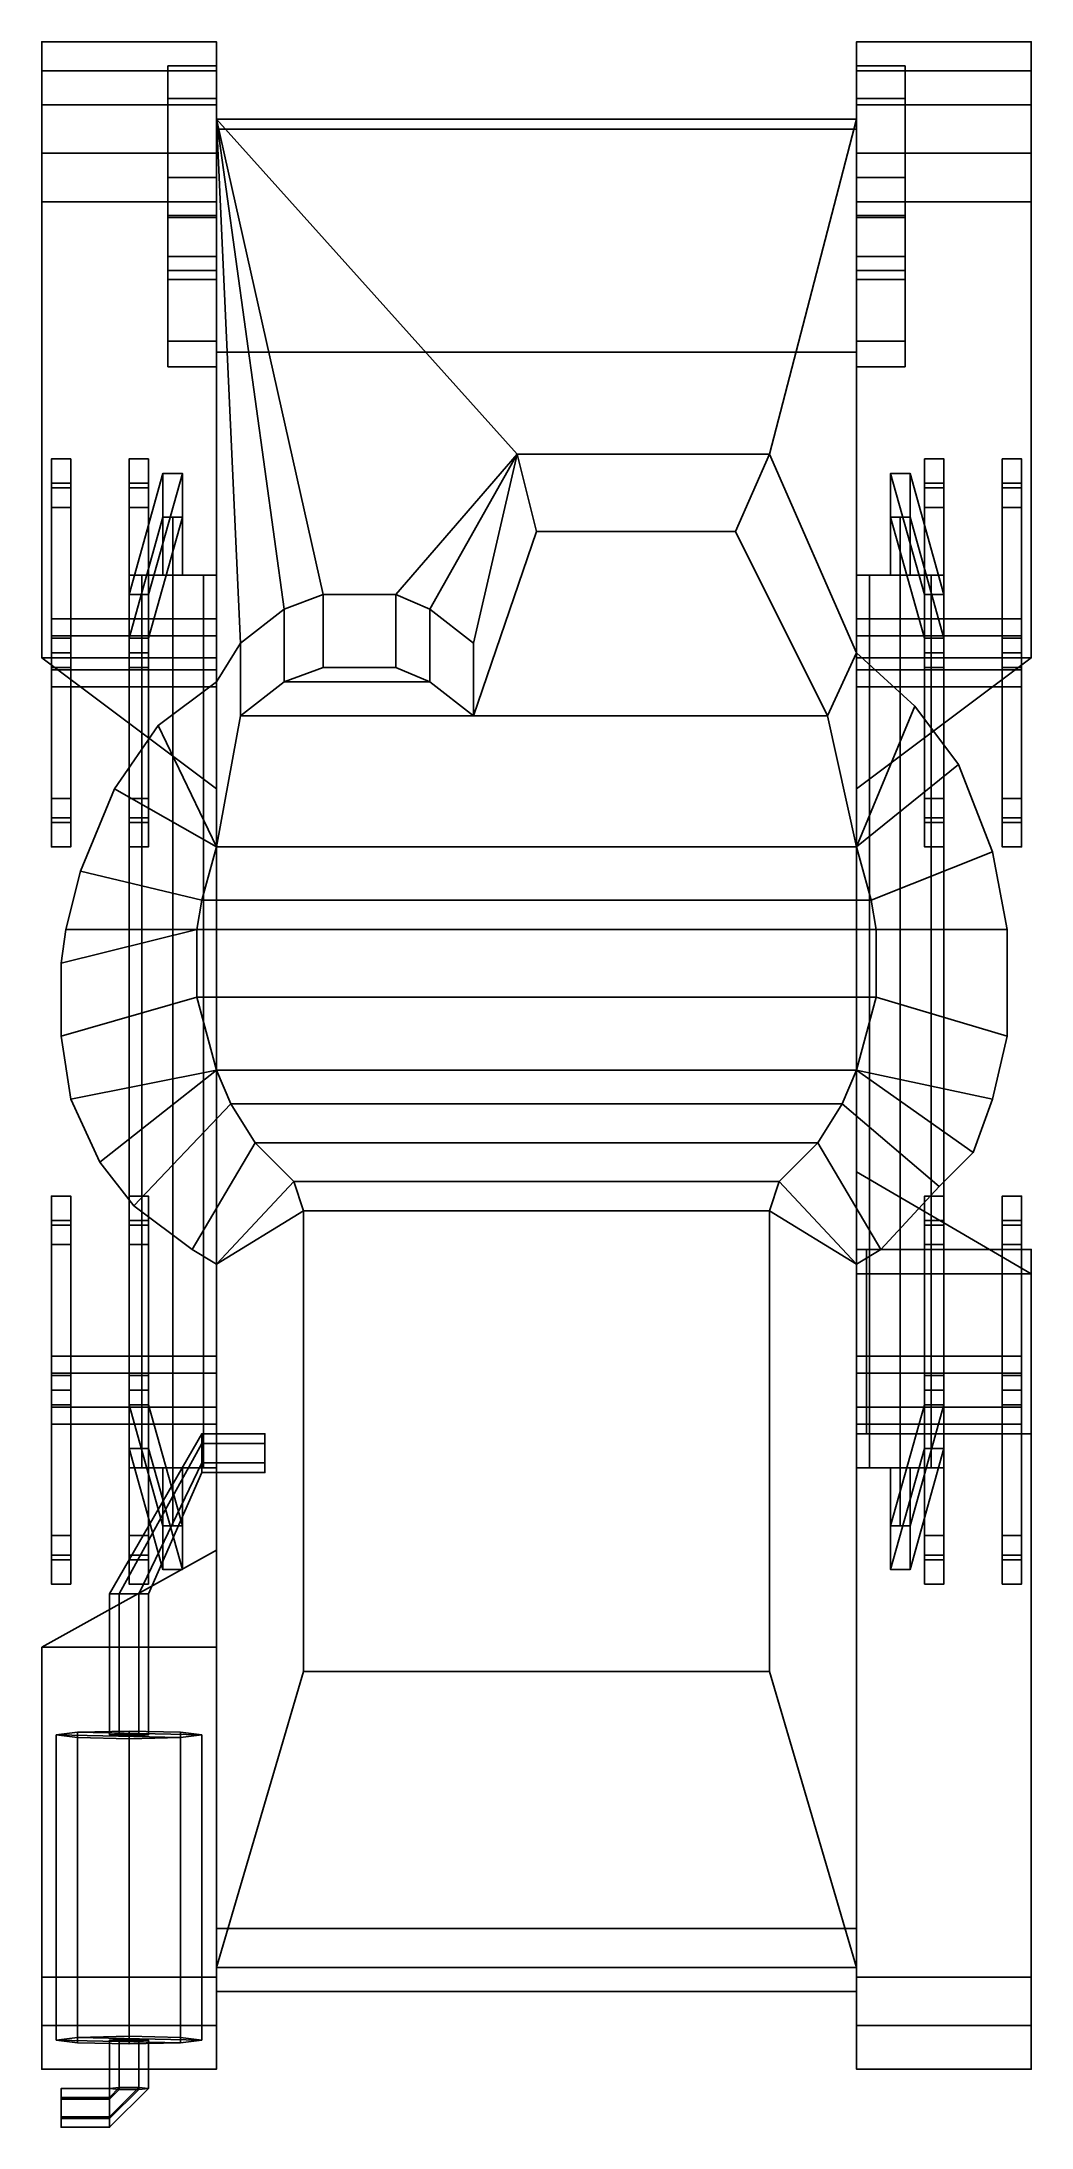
# Model space of a CAD drawing. Extents: x -1.02 to 1.02, y -2.24 to 2.06.
import ezdxf

# ---------------------------------------------------------------- set-up
doc = ezdxf.new("R2010")
doc.units = 0
doc.layers.get('0').update_dxf_attribs({"linetype": 'CONTINUOUS'})
doc.layers.add('MUDGUARDS', color=6, linetype='CONTINUOUS')
doc.layers.add('SUSPENSION', color=5, linetype='CONTINUOUS')

msp = doc.modelspace()

# ---------------------------------------------------------------- linework, layer by layer
for points in [[(-0.66, 1.9426, 0.9226), (-0.66, 2.01, 0.76), (-0.76, 2.01, 0.76), (-0.76, 1.9426, 0.9226)], [(-0.66, 2.01, 0.76), (-0.66, 1.9426, 0.5974), (-0.76, 1.9426, 0.5974), (-0.76, 2.01, 0.76)], [(-0.76, 1.9426, 0.9226), (-0.76, 2.01, 0.76), (-0.76, 1.9426, 0.5974), (-0.76, 1.78, 0.99)], [(-0.66, 1.9, 0.88), (-0.66, 1.9426, 0.5974), (-0.66, 2.01, 0.76), (-0.66, 1.9426, 0.9226)], [(0.76, 1.9426, 0.9226), (0.76, 2.01, 0.76), (0.66, 2.01, 0.76), (0.66, 1.9426, 0.9226)], [(0.76, 2.01, 0.76), (0.76, 1.9426, 0.5974), (0.66, 1.9426, 0.5974), (0.66, 2.01, 0.76)], [(0.66, 1.9426, 0.9226), (0.66, 2.01, 0.76), (0.66, 1.9426, 0.5974), (0.66, 1.9, 0.88)], [(0.76, 1.78, 0.99), (0.76, 1.9426, 0.5974), (0.76, 2.01, 0.76), (0.76, 1.9426, 0.9226)], [(-0.66, 1.78, 0.99), (-0.66, 1.9426, 0.9226), (-0.76, 1.9426, 0.9226), (-0.76, 1.78, 0.99)], [(-0.66, 1.9426, 0.5974), (-0.66, 1.78, 0.53), (-0.76, 1.78, 0.53), (-0.76, 1.9426, 0.5974)], [(-0.76, 1.78, 0.99), (-0.76, 1.9426, 0.5974), (-0.76, 1.78, 0.53), (-0.76, 1.6174, 0.9226)], [(-0.66, 1.6531, 0.9375), (-0.66, 1.9, 0.88), (-0.66, 1.9426, 0.9226), (-0.66, 1.78, 0.99)], [(-0.66, 1.9, 0.88), (-0.66, 1.9, 0.88), (-0.66, 1.8813, 0.572), (-0.66, 1.9426, 0.5974)], [(0.76, 1.9426, 0.5974), (0.76, 1.78, 0.53), (0.66, 1.78, 0.53), (0.66, 1.9426, 0.5974)], [(0.76, 1.78, 0.99), (0.76, 1.9426, 0.9226), (0.66, 1.9426, 0.9226), (0.66, 1.78, 0.99)], [(0.66, 1.78, 0.99), (0.66, 1.9426, 0.9226), (0.66, 1.9, 0.88), (0.66, 1.6579, 0.9394)], [(0.76, 1.6174, 0.9226), (0.76, 1.78, 0.53), (0.76, 1.9426, 0.5974), (0.76, 1.78, 0.99)], [(-0.66, 1.88, 0.55), (-0.66, -1.96, 0.47), (-0.66, -1.96, 0.88), (-0.66, 1.9, 0.88)], [(0.66, 1.9, 0.88), (0.66, 1.88, 0.55), (-0.66, 1.88, 0.55), (-0.66, 1.9, 0.88)], [(-0.66, 1.9, 0.88), (-0.66, -1.96, 0.88), (-0.66, -0.46, 1.0593), (-0.66, 0.74, 1.15)], [(0.48, 1.21, 1.0494), (0.66, 1.9, 0.88), (-0.66, 1.9, 0.88), (-0.04, 1.21, 1.0494)], [(-0.29, 0.92, 1.1205), (-0.04, 1.21, 1.0494), (-0.66, 1.9, 0.88), (-0.44, 0.92, 1.1205)], [(-0.52, 0.89, 1.1279), (-0.66, 1.9, 0.88), (-0.66, 1.9, 0.88), (-0.61, 0.82, 1.1451)], [(-0.44, 0.92, 1.1205), (-0.66, 1.9, 0.88), (-0.66, 1.9, 0.88), (-0.52, 0.89, 1.1279)], [(-0.61, 0.82, 1.1451), (-0.66, 1.9, 0.88), (-0.66, 1.9, 0.88), (-0.66, 0.74, 1.15)], [(0.66, 0.8, 1.15), (0.66, 1.9, 0.88), (0.48, 1.21, 1.0494)], [(0.66, -1.96, 0.88), (0.66, -1.96, 0.47), (0.66, 1.88, 0.55), (0.66, 1.9, 0.88)], [(0.66, -0.46, 1.0593), (0.66, -1.96, 0.88), (0.66, 1.9, 0.88), (0.66, 0.8, 1.15)], [(-0.66, 1.42, 0.36), (-0.66, -1.83, 0.36), (-0.66, -1.96, 0.47), (-0.66, 1.88, 0.55)], [(0.66, 1.88, 0.55), (0.66, 1.42, 0.36), (-0.66, 1.42, 0.36), (-0.66, 1.88, 0.55)], [(0.66, -1.96, 0.47), (0.66, -1.83, 0.36), (0.66, 1.42, 0.36), (0.66, 1.88, 0.55)], [(-0.66, 1.6174, 0.9226), (-0.66, 1.78, 0.99), (-0.76, 1.78, 0.99), (-0.76, 1.6174, 0.9226)], [(-0.66, 1.78, 0.53), (-0.66, 1.7014, 0.5626), (-0.76, 1.7014, 0.5626), (-0.76, 1.78, 0.53)], [(-0.76, 1.6174, 0.9226), (-0.76, 1.78, 0.53), (-0.76, 1.7014, 0.5626), (-0.76, 1.5883, 0.8524)], [(0.76, 1.78, 0.53), (0.76, 1.7014, 0.5626), (0.66, 1.7014, 0.5626), (0.66, 1.78, 0.53)], [(0.76, 1.6174, 0.9226), (0.76, 1.78, 0.99), (0.66, 1.78, 0.99), (0.66, 1.6174, 0.9226)], [(0.76, 1.5883, 0.8524), (0.76, 1.7014, 0.5626), (0.76, 1.78, 0.53), (0.76, 1.6174, 0.9226)], [(-0.66, 1.7014, 0.5626), (-0.66, 1.6973, 0.5527), (-0.76, 1.6973, 0.5527), (-0.76, 1.7014, 0.5626)], [(-0.76, 1.5883, 0.8524), (-0.76, 1.7014, 0.5626), (-0.76, 1.6973, 0.5527), (-0.76, 1.57, 0.86)], [(-0.66, 1.6973, 0.5527), (-0.66, 1.57, 0.5), (-0.76, 1.57, 0.5), (-0.76, 1.6973, 0.5527)], [(-0.76, 1.57, 0.86), (-0.76, 1.6973, 0.5527), (-0.76, 1.57, 0.5), (-0.76, 1.4427, 0.8073)], [(0.76, 1.7014, 0.5626), (0.76, 1.6973, 0.5527), (0.66, 1.6973, 0.5527), (0.66, 1.7014, 0.5626)], [(0.76, 1.6973, 0.5527), (0.76, 1.57, 0.5), (0.66, 1.57, 0.5), (0.66, 1.6973, 0.5527)], [(0.76, 1.57, 0.86), (0.76, 1.6973, 0.5527), (0.76, 1.7014, 0.5626), (0.76, 1.5883, 0.8524)], [(0.76, 1.4427, 0.8073), (0.76, 1.57, 0.5), (0.76, 1.6973, 0.5527), (0.76, 1.57, 0.86)], [(-0.66, 1.5883, 0.8524), (-0.66, 1.6174, 0.9226), (-0.76, 1.6174, 0.9226), (-0.76, 1.5883, 0.8524)], [(0.76, 1.5883, 0.8524), (0.76, 1.6174, 0.9226), (0.66, 1.6174, 0.9226), (0.66, 1.5883, 0.8524)], [(-0.66, 1.57, 0.86), (-0.66, 1.5883, 0.8524), (-0.76, 1.5883, 0.8524), (-0.76, 1.57, 0.86)], [(-0.66, 1.4427, 0.8073), (-0.66, 1.57, 0.86), (-0.76, 1.57, 0.86), (-0.76, 1.4427, 0.8073)], [(-0.66, 1.57, 0.5), (-0.66, 1.4427, 0.5527), (-0.76, 1.4427, 0.5527), (-0.76, 1.57, 0.5)], [(-0.76, 1.4427, 0.8073), (-0.76, 1.57, 0.5), (-0.76, 1.4427, 0.5527), (-0.76, 1.39, 0.68)], [(0.76, 1.57, 0.86), (0.76, 1.5883, 0.8524), (0.66, 1.5883, 0.8524), (0.66, 1.57, 0.86)], [(0.76, 1.57, 0.5), (0.76, 1.4427, 0.5527), (0.66, 1.4427, 0.5527), (0.66, 1.57, 0.5)], [(0.76, 1.4427, 0.8073), (0.76, 1.57, 0.86), (0.66, 1.57, 0.86), (0.66, 1.4427, 0.8073)], [(0.76, 1.39, 0.68), (0.76, 1.4427, 0.5527), (0.76, 1.57, 0.5), (0.76, 1.4427, 0.8073)], [(-0.66, 1.39, 0.68), (-0.66, 1.4427, 0.8073), (-0.76, 1.4427, 0.8073), (-0.76, 1.39, 0.68)], [(-0.66, 1.4427, 0.5527), (-0.66, 1.39, 0.68), (-0.76, 1.39, 0.68), (-0.76, 1.4427, 0.5527)], [(0.66, 1.42, 0.36), (0.66, -1.83, 0.36), (-0.66, -1.83, 0.36), (-0.66, 1.42, 0.36)], [(0.76, 1.4427, 0.5527), (0.76, 1.39, 0.68), (0.66, 1.39, 0.68), (0.66, 1.4427, 0.5527)], [(0.76, 1.39, 0.68), (0.76, 1.4427, 0.8073), (0.66, 1.4427, 0.8073), (0.66, 1.39, 0.68)], [(-0.22, 0.89, 1.1279), (-0.04, 1.21, 1.0494), (-0.04, 1.21, 1.0494), (-0.29, 0.92, 1.1205)], [(-0.13, 0.82, 1.1451), (-0.04, 1.21, 1.0494), (-0.04, 1.21, 1.0494), (-0.22, 0.89, 1.1279)], [(-0.04, 1.21, 1.0494), (-0.13, 0.82, 1.1451), (-0.13, 0.67, 1.49), (0, 1.05, 1.49)], [(0.41, 1.05, 1.49), (0.48, 1.21, 1.0494), (-0.04, 1.21, 1.0494), (0, 1.05, 1.49)], [(0.6, 0.67, 1.49), (0.66, 0.8, 1.15), (0.48, 1.21, 1.0494), (0.41, 1.05, 1.49)], [(0, 1.05, 1.49), (-0.13, 0.67, 1.49), (0.6, 0.67, 1.49), (0.41, 1.05, 1.49)], [(-0.44, 0.77, 1.49), (-0.44, 0.92, 1.1205), (-0.52, 0.89, 1.1279), (-0.52, 0.74, 1.49)], [(-0.29, 0.77, 1.49), (-0.29, 0.92, 1.1205), (-0.44, 0.92, 1.1205), (-0.44, 0.77, 1.49)], [(-0.22, 0.74, 1.49), (-0.22, 0.89, 1.1279), (-0.29, 0.92, 1.1205), (-0.29, 0.77, 1.49)], [(-0.52, 0.74, 1.49), (-0.52, 0.89, 1.1279), (-0.61, 0.82, 1.1451), (-0.61, 0.67, 1.49)], [(-0.13, 0.67, 1.49), (-0.13, 0.82, 1.1451), (-0.22, 0.89, 1.1279), (-0.22, 0.74, 1.49)], [(-0.61, 0.67, 1.49), (-0.61, 0.82, 1.1451), (-0.66, 0.74, 1.15), (-0.66, 0.4, 1.49)], [(0.66, 0.4, 1.49), (0.66, 0.4, 1.49), (0.66, 0.8, 1.15), (0.6, 0.67, 1.49)], [(0.78, 0.69, 1.1414), (0.78, 0.69, 1.1414), (0.66, 0.8, 1.15), (0.66, 0.4, 1.49)], [(-0.66, 0.4, 1.49), (-0.66, 0.74, 1.15), (-0.78, 0.65, 1.1383), (-0.66, 0.4, 1.49)], [(-0.13, 0.67, 1.49), (-0.22, 0.74, 1.49), (-0.52, 0.74, 1.49), (-0.61, 0.67, 1.49)], [(-0.22, 0.74, 1.49), (-0.29, 0.77, 1.49), (-0.44, 0.77, 1.49), (-0.52, 0.74, 1.49)], [(0.87, 0.57, 1.132), (0.87, 0.57, 1.132), (0.78, 0.69, 1.1414), (0.66, 0.4, 1.49)], [(-0.66, 0.4, 1.49), (-0.78, 0.65, 1.1383), (-0.87, 0.52, 1.1281), (-0.66, 0.4, 1.49)], [(-0.61, 0.67, 1.49), (-0.66, 0.4, 1.49), (0.66, 0.4, 1.49), (0.6, 0.67, 1.49)], [(0.69, 0.29, 1.49), (0.94, 0.39, 1.1179), (0.87, 0.57, 1.132), (0.66, 0.4, 1.49)], [(-0.66, 0.4, 1.49), (-0.87, 0.52, 1.1281), (-0.94, 0.35, 1.1148), (-0.69, 0.29, 1.49)], [(-0.66, 0.4, 1.49), (-0.69, 0.29, 1.49), (0.69, 0.29, 1.49), (0.66, 0.4, 1.49)], [(0.7, 0.23, 1.49), (0.97, 0.23, 1.1054), (0.94, 0.39, 1.1179), (0.69, 0.29, 1.49)], [(-0.69, 0.29, 1.49), (-0.94, 0.35, 1.1148), (-0.97, 0.23, 1.1054), (-0.7, 0.23, 1.49)], [(-0.69, 0.29, 1.49), (-0.7, 0.23, 1.49), (0.7, 0.23, 1.49), (0.69, 0.29, 1.49)], [(-0.7, 0.23, 1.49), (-0.98, 0.16, 1.0999), (-0.98, 0.01, 1.0882), (-0.7, 0.09, 1.49)], [(-0.7, 0.23, 1.49), (-0.97, 0.23, 1.1054), (-0.98, 0.16, 1.0999), (-0.7, 0.23, 1.49)], [(-0.7, 0.23, 1.49), (-0.7, 0.09, 1.49), (0.7, 0.09, 1.49), (0.7, 0.23, 1.49)], [(0.7, 0.09, 1.49), (0.97, 0.01, 1.0882), (0.97, 0.23, 1.1054), (0.7, 0.23, 1.49)], [(-0.7, 0.09, 1.49), (-0.98, 0.01, 1.0882), (-0.96, -0.12, 1.078), (-0.66, -0.06, 1.49)], [(-0.7, 0.09, 1.49), (-0.66, -0.06, 1.49), (0.66, -0.06, 1.49), (0.7, 0.09, 1.49)], [(0.66, -0.06, 1.49), (0.94, -0.12, 1.078), (0.97, 0.01, 1.0882), (0.7, 0.09, 1.49)], [(-0.66, -0.06, 1.49), (-0.96, -0.12, 1.078), (-0.9, -0.25, 1.0678), (-0.66, -0.06, 1.49)], [(-0.66, -0.06, 1.49), (-0.9, -0.25, 1.0678), (-0.83, -0.34, 1.0608), (-0.63, -0.13, 1.49)], [(-0.66, -0.06, 1.49), (-0.63, -0.13, 1.49), (0.63, -0.13, 1.49), (0.66, -0.06, 1.49)], [(0.63, -0.13, 1.49), (0.83, -0.3, 1.0639), (0.9, -0.23, 1.0694), (0.66, -0.06, 1.49)], [(0.9, -0.23, 1.0694), (0.9, -0.23, 1.0694), (0.94, -0.12, 1.078), (0.66, -0.06, 1.49)], [(-0.63, -0.13, 1.49), (-0.83, -0.34, 1.0608), (-0.71, -0.43, 1.0537), (-0.58, -0.21, 1.49)], [(-0.63, -0.13, 1.49), (-0.58, -0.21, 1.49), (0.58, -0.21, 1.49), (0.63, -0.13, 1.49)], [(0.58, -0.21, 1.49), (0.71, -0.43, 1.0537), (0.83, -0.3, 1.0639), (0.63, -0.13, 1.49)], [(-0.58, -0.21, 1.49), (-0.71, -0.43, 1.0537), (-0.66, -0.46, 1.0593), (-0.5, -0.29, 1.49)], [(-0.58, -0.21, 1.49), (-0.5, -0.29, 1.49), (0.5, -0.29, 1.49), (0.58, -0.21, 1.49)], [(0.5, -0.29, 1.49), (0.66, -0.46, 1.0593), (0.71, -0.43, 1.0537), (0.58, -0.21, 1.49)], [(-0.5, -0.29, 1.49), (-0.66, -0.46, 1.0593), (-0.66, -0.46, 1.0593), (-0.48, -0.35, 1.49)], [(-0.5, -0.29, 1.49), (-0.48, -0.35, 1.49), (0.48, -0.35, 1.49), (0.5, -0.29, 1.49)], [(0.66, -0.46, 1.0593), (0.66, -0.46, 1.0593), (0.5, -0.29, 1.49), (0.48, -0.35, 1.49)], [(-0.66, -0.46, 1.0593), (-0.66, -1.91, 1.05), (-0.48, -1.3, 1.37), (-0.48, -0.35, 1.49)], [(-0.48, -0.35, 1.49), (-0.48, -1.3, 1.37), (0.48, -1.3, 1.37), (0.48, -0.35, 1.49)], [(0.48, -1.3, 1.37), (0.66, -1.91, 1.05), (0.66, -0.46, 1.0593), (0.48, -0.35, 1.49)], [(-0.66, -0.46, 1.0593), (-0.66, -1.96, 0.88), (-0.66, -1.91, 1.05), (-0.66, -0.46, 1.0593)], [(1, -0.43, 1.38), (1.02, -0.43, 1.07), (0.66, -0.43, 1.07), (0.68, -0.43, 1.38)], [(0.66, -0.43, 1.07), (0.66, -0.81, 1.04), (0.68, -0.81, 1.37), (0.68, -0.43, 1.38)], [(0.66, -1.91, 1.05), (0.66, -1.96, 0.88), (0.66, -0.46, 1.0593)], [(0.68, -0.43, 1.38), (0.68, -0.81, 1.37), (1, -0.81, 1.37), (1, -0.43, 1.38)], [(1, -0.81, 1.37), (1.02, -0.81, 1.04), (1.02, -0.43, 1.07), (1, -0.43, 1.38)], [(-0.69, -0.83, 1.1546), (-0.69, -0.81, 1.12), (-0.88, -1.14, 1.12), (-0.86, -1.14, 1.1546)], [(-0.69, -0.81, 1.12), (-0.69, -0.83, 1.0854), (-0.86, -1.14, 1.0854), (-0.88, -1.14, 1.12)], [(-0.56, -0.83, 1.1546), (-0.56, -0.81, 1.12), (-0.69, -0.81, 1.12), (-0.69, -0.83, 1.1546)], [(-0.56, -0.81, 1.12), (-0.56, -0.83, 1.0854), (-0.69, -0.83, 1.0854), (-0.69, -0.81, 1.12)], [(0.68, -0.81, 1.37), (0.66, -0.81, 1.04), (1.02, -0.81, 1.04), (1, -0.81, 1.37)], [(-0.69, -0.83, 1.0854), (-0.69, -0.87, 1.0854), (-0.82, -1.14, 1.0854), (-0.86, -1.14, 1.0854)], [(-0.69, -0.87, 1.1546), (-0.69, -0.83, 1.1546), (-0.86, -1.14, 1.1546), (-0.82, -1.14, 1.1546)], [(-0.56, -0.83, 1.0854), (-0.56, -0.87, 1.0854), (-0.69, -0.87, 1.0854), (-0.69, -0.83, 1.0854)], [(-0.56, -0.87, 1.1546), (-0.56, -0.83, 1.1546), (-0.69, -0.83, 1.1546), (-0.69, -0.87, 1.1546)], [(-0.69, -0.89, 1.12), (-0.69, -0.87, 1.1546), (-0.82, -1.14, 1.1546), (-0.8, -1.14, 1.12)], [(-0.69, -0.87, 1.0854), (-0.69, -0.89, 1.12), (-0.8, -1.14, 1.12), (-0.82, -1.14, 1.0854)], [(-0.56, -0.89, 1.12), (-0.56, -0.87, 1.1546), (-0.69, -0.87, 1.1546), (-0.69, -0.89, 1.12)], [(-0.56, -0.87, 1.0854), (-0.56, -0.89, 1.12), (-0.69, -0.89, 1.12), (-0.69, -0.87, 1.0854)], [(-0.86, -1.14, 1.1546), (-0.88, -1.14, 1.12), (-0.88, -1.4309, 1.153), (-0.86, -1.4327, 1.1876)], [(-0.88, -1.14, 1.12), (-0.86, -1.14, 1.0854), (-0.86, -1.4291, 1.1184), (-0.88, -1.4309, 1.153)], [(-0.86, -1.14, 1.0854), (-0.82, -1.14, 1.0854), (-0.82, -1.4291, 1.1184), (-0.86, -1.4291, 1.1184)], [(-0.82, -1.14, 1.1546), (-0.86, -1.14, 1.1546), (-0.86, -1.4327, 1.1876), (-0.82, -1.4327, 1.1876)], [(-0.8, -1.14, 1.12), (-0.82, -1.14, 1.1546), (-0.82, -1.4327, 1.1876), (-0.8, -1.4309, 1.153)], [(-0.82, -1.14, 1.0854), (-0.8, -1.14, 1.12), (-0.8, -1.4309, 1.153), (-0.82, -1.4291, 1.1184)], [(-0.48, -1.3, 1.37), (-0.66, -1.91, 1.05), (0.66, -1.91, 1.05), (0.48, -1.3, 1.37)], [(-0.99, -1.4309, 1.153), (-0.9461, -1.4253, 1.0471), (-0.9461, -2.0544, 1.0141), (-0.99, -2.06, 1.12)], [(-0.69, -1.4309, 1.153), (-0.9461, -1.4253, 1.0471), (-0.99, -1.4309, 1.153), (-0.7339, -1.4364, 1.2589)], [(-0.9461, -1.4364, 1.2589), (-0.99, -1.4309, 1.153), (-0.99, -2.06, 1.12), (-0.9461, -2.0656, 1.2259)], [(-0.7339, -1.4364, 1.2589), (-0.99, -1.4309, 1.153), (-0.9461, -1.4364, 1.2589), (-0.84, -1.4387, 1.3028)], [(-0.9461, -1.4253, 1.0471), (-0.84, -1.423, 1.0032), (-0.84, -2.0521, 0.9702), (-0.9461, -2.0544, 1.0141)], [(-0.7339, -1.4253, 1.0471), (-0.84, -1.423, 1.0032), (-0.9461, -1.4253, 1.0471), (-0.69, -1.4309, 1.153)], [(-0.84, -1.4387, 1.3028), (-0.9461, -1.4364, 1.2589), (-0.9461, -2.0656, 1.2259), (-0.84, -2.0679, 1.2698)], [(-0.84, -1.423, 1.0032), (-0.7339, -1.4253, 1.0471), (-0.7339, -2.0544, 1.0141), (-0.84, -2.0521, 0.9702)], [(-0.7339, -1.4364, 1.2589), (-0.84, -1.4387, 1.3028), (-0.84, -2.0679, 1.2698), (-0.7339, -2.0656, 1.2259)], [(-0.7339, -1.4253, 1.0471), (-0.69, -1.4309, 1.153), (-0.69, -2.06, 1.12), (-0.7339, -2.0544, 1.0141)], [(-0.69, -1.4309, 1.153), (-0.7339, -1.4364, 1.2589), (-0.7339, -2.0656, 1.2259), (-0.69, -2.06, 1.12)], [(-0.66, -1.96, 0.47), (-0.66, -1.83, 0.36), (0.66, -1.83, 0.36), (0.66, -1.96, 0.47)], [(-0.66, -1.91, 1.05), (-0.66, -1.96, 0.88), (0.66, -1.96, 0.88), (0.66, -1.91, 1.05)], [(-0.66, -1.96, 0.88), (-0.66, -1.96, 0.47), (0.66, -1.96, 0.47), (0.66, -1.96, 0.88)], [(-0.7339, -2.0656, 1.2259), (-0.99, -2.06, 1.12), (-0.9461, -2.0544, 1.0141), (-0.69, -2.06, 1.12)], [(-0.84, -2.0679, 1.2698), (-0.9461, -2.0656, 1.2259), (-0.99, -2.06, 1.12), (-0.7339, -2.0656, 1.2259)], [(-0.69, -2.06, 1.12), (-0.9461, -2.0544, 1.0141), (-0.84, -2.0521, 0.9702), (-0.7339, -2.0544, 1.0141)], [(-0.88, -2.06, 1.12), (-0.86, -2.0582, 1.0854), (-0.86, -2.158, 1.0802), (-0.88, -2.1599, 1.1148)], [(-0.86, -2.0618, 1.1546), (-0.88, -2.06, 1.12), (-0.88, -2.1599, 1.1148), (-0.86, -2.1617, 1.1494)], [(-0.86, -2.0582, 1.0854), (-0.82, -2.0582, 1.0854), (-0.82, -2.158, 1.0802), (-0.86, -2.158, 1.0802)], [(-0.82, -2.0618, 1.1546), (-0.86, -2.0618, 1.1546), (-0.86, -2.1617, 1.1494), (-0.82, -2.1617, 1.1494)], [(-0.82, -2.0582, 1.0854), (-0.8, -2.06, 1.12), (-0.8, -2.1599, 1.1148), (-0.82, -2.158, 1.0802)], [(-0.8, -2.06, 1.12), (-0.82, -2.0618, 1.1546), (-0.82, -2.1617, 1.1494), (-0.8, -2.1599, 1.1148)], [(-0.88, -2.1816, 1.1483), (-0.88, -2.1599, 1.1148), (-0.98, -2.1599, 1.1148), (-0.98, -2.1816, 1.1483)], [(-0.88, -2.1599, 1.1148), (-0.88, -2.178, 1.0791), (-0.98, -2.178, 1.0791), (-0.98, -2.1599, 1.1148)], [(-0.88, -2.178, 1.0791), (-0.88, -2.218, 1.077), (-0.98, -2.218, 1.077), (-0.98, -2.178, 1.0791)], [(-0.88, -2.2216, 1.1462), (-0.88, -2.1816, 1.1483), (-0.98, -2.1816, 1.1483), (-0.98, -2.2216, 1.1462)], [(-0.86, -2.158, 1.0802), (-0.88, -2.178, 1.0791), (-0.88, -2.178, 1.0791), (-0.88, -2.1599, 1.1148)], [(-0.82, -2.158, 1.0802), (-0.8, -2.1599, 1.1148), (-0.88, -2.2398, 1.1106), (-0.88, -2.218, 1.077)], [(-0.86, -2.158, 1.0802), (-0.82, -2.158, 1.0802), (-0.88, -2.218, 1.077), (-0.88, -2.178, 1.0791)], [(-0.86, -2.1617, 1.1494), (-0.88, -2.1599, 1.1148), (-0.88, -2.1599, 1.1148), (-0.88, -2.1816, 1.1483)], [(-0.8, -2.1599, 1.1148), (-0.82, -2.1617, 1.1494), (-0.88, -2.2216, 1.1462), (-0.88, -2.2398, 1.1106)], [(-0.82, -2.1617, 1.1494), (-0.86, -2.1617, 1.1494), (-0.88, -2.1816, 1.1483), (-0.88, -2.2216, 1.1462)], [(-0.88, -2.218, 1.077), (-0.88, -2.2398, 1.1106), (-0.98, -2.2398, 1.1106), (-0.98, -2.218, 1.077)], [(-0.88, -2.2398, 1.1106), (-0.88, -2.2216, 1.1462), (-0.98, -2.2216, 1.1462), (-0.98, -2.2398, 1.1106)]]:
    msp.add_3dface(points)
at = {"layer": 'MUDGUARDS'}
for points in [[(-1.02, 2.06, 1.12), (-1.02, 2, 1.16), (-0.66, 2, 1.16), (-0.66, 2.06, 1.12)], [(-1.02, 2.05, 1.09), (-1.02, 2.01, 1.12), (-1.02, 2, 1.16), (-1.02, 2.06, 1.12)], [(-0.66, 2.06, 1.12), (-0.66, 2, 1.16), (-0.66, 1.9426, 0.9226)], [(0.66, 2.06, 1.12), (0.66, 2, 1.16), (1.02, 2, 1.16), (1.02, 2.06, 1.12)], [(0.66, 1.9426, 0.9226), (0.66, 1.9426, 0.9226), (0.66, 2, 1.16), (0.66, 2.06, 1.12)], [(1.02, 2.06, 1.12), (1.02, 2, 1.16), (1.02, 2.01, 1.12), (1.02, 2.05, 1.09)], [(-1.02, 2.01, 1.12), (-1.02, 1.93, 1.16), (-1.02, 1.93, 1.19), (-1.02, 2, 1.16)], [(-1.02, 2, 1.16), (-1.02, 1.93, 1.19), (-0.66, 1.93, 1.19), (-0.66, 2, 1.16)], [(-0.66, 2, 1.16), (-0.66, 1.93, 1.19), (-0.66, 1.9426, 0.9226)], [(0.66, 2, 1.16), (0.66, 1.93, 1.19), (1.02, 1.93, 1.19), (1.02, 2, 1.16)], [(0.66, 1.9426, 0.9226), (0.66, 1.9426, 0.9226), (0.66, 1.93, 1.19), (0.66, 2, 1.16)], [(1.02, 2, 1.16), (1.02, 1.93, 1.19), (1.02, 1.93, 1.16), (1.02, 2.01, 1.12)], [(-0.66, 1.93, 1.19), (-0.66, 1.83, 1.22), (-0.66, 1.78, 0.99), (-0.66, 1.9426, 0.9226)], [(0.66, 1.9426, 0.9226), (0.66, 1.78, 0.99), (0.66, 1.83, 1.22), (0.66, 1.93, 1.19)], [(-1.02, 1.93, 1.19), (-1.02, 1.83, 1.22), (-0.66, 1.83, 1.22), (-0.66, 1.93, 1.19)], [(-1.02, 1.93, 1.16), (-1.02, 1.83, 1.18), (-1.02, 1.83, 1.22), (-1.02, 1.93, 1.19)], [(0.66, 1.93, 1.19), (0.66, 1.83, 1.22), (1.02, 1.83, 1.22), (1.02, 1.93, 1.19)], [(1.02, 1.93, 1.19), (1.02, 1.83, 1.22), (1.02, 1.83, 1.18), (1.02, 1.93, 1.16)], [(-1.02, 1.83, 1.22), (-1.02, 1.73, 1.22), (-0.66, 1.73, 1.22), (-0.66, 1.83, 1.22)], [(-1.02, 1.83, 1.18), (-1.02, 1.73, 1.18), (-1.02, 1.73, 1.22), (-1.02, 1.83, 1.22)], [(-0.66, 1.83, 1.22), (-0.66, 1.73, 1.22), (-0.66, 1.6531, 0.9375), (-0.66, 1.78, 0.99)], [(0.66, 1.83, 1.22), (0.66, 1.73, 1.22), (1.02, 1.73, 1.22), (1.02, 1.83, 1.22)], [(0.66, 1.78, 0.99), (0.66, 1.6579, 0.9394), (0.66, 1.73, 1.22), (0.66, 1.83, 1.22)], [(1.02, 1.83, 1.22), (1.02, 1.73, 1.22), (1.02, 1.73, 1.18), (1.02, 1.83, 1.18)], [(-1.02, 1.73, 1.22), (-1.02, 0.79, 1.15), (-0.66, 0.79, 1.15), (-0.66, 1.73, 1.22)], [(-1.02, 1.73, 1.18), (-1.02, 0.79, 1.11), (-1.02, 0.79, 1.15), (-1.02, 1.73, 1.22)], [(-0.66, 1.73, 1.22), (-0.66, 0.52, 1.13), (-0.66, 0.52, 1.13), (-0.66, 1.6531, 0.9375)], [(0.66, 1.73, 1.22), (0.66, 0.79, 1.15), (1.02, 0.79, 1.15), (1.02, 1.73, 1.22)], [(0.66, 1.6579, 0.9394), (0.66, 0.79, 1.15), (0.66, 0.79, 1.15), (0.66, 1.73, 1.22)], [(1.02, 1.73, 1.22), (1.02, 0.79, 1.15), (1.02, 0.79, 1.11), (1.02, 1.73, 1.18)], [(-1.02, 0.79, 1.15), (-0.66, 0.52, 1.13), (-0.66, 0.52, 1.13), (-0.66, 0.79, 1.15)], [(0.66, 0.79, 1.15), (0.66, 0.52, 1.1281), (0.66, 0.52, 1.1281), (1.02, 0.79, 1.15)], [(0.66, -0.27, 1.07), (0.66, -0.48, 1.06), (1.02, -0.48, 1.06), (0.66, -0.27, 1.07)], [(0.66, -0.48, 1.06), (0.66, -1.93, 0.97), (1.02, -1.93, 0.97), (1.02, -0.48, 1.06)], [(1.02, -0.48, 1.06), (1.02, -1.93, 0.97), (1.02, -1.93, 0.93), (1.02, -0.48, 1.02)], [(-0.66, -1.05, 1.02), (-1.02, -1.25, 1.01), (-0.66, -1.25, 1.01), (-0.66, -1.05, 1.02)], [(-1.02, -1.25, 1.01), (-1.02, -1.93, 0.97), (-0.66, -1.93, 0.97), (-0.66, -1.25, 1.01)], [(-1.02, -1.25, 0.97), (-1.02, -1.93, 0.93), (-1.02, -1.93, 0.97), (-1.02, -1.25, 1.01)], [(-1.02, -1.93, 0.97), (-1.02, -2.03, 0.94), (-0.66, -2.03, 0.94), (-0.66, -1.93, 0.97)], [(-1.02, -1.93, 0.93), (-1.02, -2.02, 0.91), (-1.02, -2.03, 0.94), (-1.02, -1.93, 0.97)], [(-0.66, -1.9339, 0.9688), (-0.66, -2.03, 0.94), (-0.66, -1.96, 0.88)], [(0.66, -1.93, 0.97), (0.66, -2.03, 0.94), (1.02, -2.03, 0.94), (1.02, -1.93, 0.97)], [(0.66, -1.96, 0.88), (0.66, -1.96, 0.88), (0.66, -2.03, 0.94), (0.66, -1.9339, 0.9688)], [(1.02, -1.93, 0.97), (1.02, -2.03, 0.94), (1.02, -2.02, 0.91), (1.02, -1.93, 0.93)], [(-0.66, -2.03, 0.94), (-0.66, -2.12, 0.91), (-0.66, -1.96, 0.675), (-0.66, -1.96, 0.88)], [(0.66, -1.96, 0.88), (0.66, -1.96, 0.675), (0.66, -2.12, 0.91), (0.66, -2.03, 0.94)], [(-1.02, -2.02, 0.91), (-1.02, -2.1, 0.88), (-1.02, -2.12, 0.91), (-1.02, -2.03, 0.94)], [(1.02, -2.03, 0.94), (1.02, -2.12, 0.91), (1.02, -2.1, 0.88), (1.02, -2.02, 0.91)], [(-1.02, -2.03, 0.94), (-1.02, -2.12, 0.91), (-0.66, -2.12, 0.91), (-0.66, -2.03, 0.94)], [(0.66, -2.03, 0.94), (0.66, -2.12, 0.91), (1.02, -2.12, 0.91), (1.02, -2.03, 0.94)]]:
    msp.add_3dface(points, dxfattribs=at)
at = {"layer": 'SUSPENSION'}
for points in [[(-1, 1.2, 0.28), (-1, 1.15, 0.24), (-1, 1.15, 0.37), (-1, 1.2, 0.34)], [(-0.96, 1.2, 0.34), (-0.96, 1.2, 0.28), (-1, 1.2, 0.28), (-1, 1.2, 0.34)], [(-0.96, 1.2, 0.28), (-0.96, 1.15, 0.24), (-1, 1.15, 0.24), (-1, 1.2, 0.28)], [(-1, 1.2, 0.34), (-1, 1.15, 0.37), (-0.96, 1.15, 0.37), (-0.96, 1.2, 0.34)], [(-0.96, 1.15, 0.37), (-0.96, 1.15, 0.24), (-0.96, 1.2, 0.28), (-0.96, 1.2, 0.34)], [(-0.84, 1.2, 0.28), (-0.84, 1.15, 0.24), (-0.84, 1.15, 0.37), (-0.84, 1.2, 0.34)], [(-0.8, 1.2, 0.28), (-0.8, 1.15, 0.24), (-0.84, 1.15, 0.24), (-0.84, 1.2, 0.28)], [(-0.8, 1.2, 0.34), (-0.8, 1.2, 0.28), (-0.84, 1.2, 0.28), (-0.84, 1.2, 0.34)], [(-0.84, 1.2, 0.34), (-0.84, 1.15, 0.37), (-0.8, 1.15, 0.37), (-0.8, 1.2, 0.34)], [(-0.77, 1.17, 0.56), (-0.84, 0.92, 0.43), (-0.84, 0.83, 0.46), (-0.77, 1.08, 0.56)], [(-0.73, 1.17, 0.56), (-0.8, 0.92, 0.43), (-0.84, 0.92, 0.43), (-0.77, 1.17, 0.56)], [(-0.8, 1.15, 0.37), (-0.8, 1.15, 0.24), (-0.8, 1.2, 0.28), (-0.8, 1.2, 0.34)], [(-0.8, 0.83, 0.46), (-0.8, 0.92, 0.43), (-0.73, 1.17, 0.56), (-0.73, 1.08, 0.56)], [(-0.77, 1.17, 0.69), (-0.77, 1.17, 0.56), (-0.77, 1.08, 0.56), (-0.77, 1.08, 0.69)], [(-0.73, 1.08, 0.69), (-0.73, 1.17, 0.69), (-0.77, 1.17, 0.69), (-0.77, 1.08, 0.69)], [(-0.73, 1.17, 0.69), (-0.73, 1.17, 0.56), (-0.77, 1.17, 0.56), (-0.77, 1.17, 0.69)], [(-0.73, 1.08, 0.56), (-0.73, 1.17, 0.56), (-0.73, 1.17, 0.69), (-0.73, 1.08, 0.69)], [(0.77, 1.17, 0.69), (0.77, 1.17, 0.56), (0.73, 1.17, 0.56), (0.73, 1.17, 0.69)], [(0.73, 1.17, 0.69), (0.73, 1.17, 0.56), (0.73, 1.08, 0.56), (0.73, 1.08, 0.69)], [(0.77, 1.08, 0.69), (0.77, 1.17, 0.69), (0.73, 1.17, 0.69), (0.73, 1.08, 0.69)], [(0.77, 1.17, 0.56), (0.84, 0.92, 0.43), (0.8, 0.92, 0.43), (0.73, 1.17, 0.56)], [(0.73, 1.17, 0.56), (0.8, 0.92, 0.43), (0.8, 0.83, 0.46), (0.73, 1.08, 0.56)], [(0.77, 1.08, 0.56), (0.77, 1.17, 0.56), (0.77, 1.17, 0.69), (0.77, 1.08, 0.69)], [(0.84, 0.83, 0.46), (0.84, 0.92, 0.43), (0.77, 1.17, 0.56), (0.77, 1.08, 0.56)], [(0.8, 1.2, 0.28), (0.8, 1.15, 0.24), (0.8, 1.15, 0.37), (0.8, 1.2, 0.34)], [(0.84, 1.2, 0.28), (0.84, 1.15, 0.24), (0.8, 1.15, 0.24), (0.8, 1.2, 0.28)], [(0.84, 1.2, 0.34), (0.84, 1.2, 0.28), (0.8, 1.2, 0.28), (0.8, 1.2, 0.34)], [(0.8, 1.2, 0.34), (0.8, 1.15, 0.37), (0.84, 1.15, 0.37), (0.84, 1.2, 0.34)], [(0.84, 1.15, 0.37), (0.84, 1.15, 0.24), (0.84, 1.2, 0.28), (0.84, 1.2, 0.34)], [(0.96, 1.2, 0.34), (0.96, 1.15, 0.37), (1, 1.15, 0.37), (1, 1.2, 0.34)], [(1, 1.2, 0.34), (1, 1.2, 0.28), (0.96, 1.2, 0.28), (0.96, 1.2, 0.34)], [(1, 1.2, 0.28), (1, 1.15, 0.24), (0.96, 1.15, 0.24), (0.96, 1.2, 0.28)], [(0.96, 1.2, 0.28), (0.96, 1.15, 0.24), (0.96, 1.15, 0.37), (0.96, 1.2, 0.34)], [(1, 1.15, 0.37), (1, 1.15, 0.24), (1, 1.2, 0.28), (1, 1.2, 0.34)], [(-1, 1.15, 0.24), (-1, 1.1, 0.29), (-1, 1.14, 0.36), (-1, 1.15, 0.37)], [(-0.96, 1.15, 0.24), (-0.96, 1.1, 0.29), (-1, 1.1, 0.29), (-1, 1.15, 0.24)], [(-1, 1.15, 0.37), (-1, 1.14, 0.36), (-0.96, 1.14, 0.36), (-0.96, 1.15, 0.37)], [(-1, 1.1, 0.29), (-1, 0.8, 0.32), (-1, 0.83, 0.46), (-1, 1.14, 0.36)], [(-1, 1.14, 0.36), (-1, 0.83, 0.46), (-0.96, 0.83, 0.46), (-0.96, 1.14, 0.36)], [(-0.96, 1.14, 0.36), (-0.96, 1.1, 0.29), (-0.96, 1.15, 0.24), (-0.96, 1.15, 0.37)], [(-0.96, 0.83, 0.46), (-0.96, 0.8, 0.32), (-0.96, 1.1, 0.29), (-0.96, 1.14, 0.36)], [(-0.84, 1.15, 0.24), (-0.84, 1.1, 0.29), (-0.84, 1.14, 0.36), (-0.84, 1.15, 0.37)], [(-0.8, 1.15, 0.24), (-0.8, 1.1, 0.29), (-0.84, 1.1, 0.29), (-0.84, 1.15, 0.24)], [(-0.84, 1.15, 0.37), (-0.84, 1.14, 0.36), (-0.8, 1.14, 0.36), (-0.8, 1.15, 0.37)], [(-0.84, 1.14, 0.36), (-0.84, 0.92, 0.43), (-0.8, 0.92, 0.43), (-0.8, 1.14, 0.36)], [(-0.84, 1.1, 0.29), (-0.84, 0.8, 0.32), (-0.84, 0.83, 0.46), (-0.84, 1.14, 0.36)], [(-0.8, 1.14, 0.36), (-0.8, 1.1, 0.29), (-0.8, 1.15, 0.24), (-0.8, 1.15, 0.37)], [(-0.8, 0.83, 0.46), (-0.8, 0.8, 0.32), (-0.8, 1.1, 0.29), (-0.8, 1.14, 0.36)], [(0.8, 1.15, 0.24), (0.8, 1.1, 0.29), (0.8, 1.14, 0.36), (0.8, 1.15, 0.37)], [(0.84, 1.15, 0.24), (0.84, 1.1, 0.29), (0.8, 1.1, 0.29), (0.8, 1.15, 0.24)], [(0.8, 1.15, 0.37), (0.8, 1.14, 0.36), (0.84, 1.14, 0.36), (0.84, 1.15, 0.37)], [(0.8, 1.14, 0.36), (0.8, 0.83, 0.46), (0.84, 0.83, 0.46), (0.84, 1.14, 0.36)], [(0.8, 1.1, 0.29), (0.8, 0.8, 0.32), (0.8, 0.83, 0.46), (0.8, 1.14, 0.36)], [(0.84, 1.14, 0.36), (0.84, 1.1, 0.29), (0.84, 1.15, 0.24), (0.84, 1.15, 0.37)], [(0.84, 0.83, 0.46), (0.84, 0.8, 0.32), (0.84, 1.1, 0.29), (0.84, 1.14, 0.36)], [(0.96, 1.15, 0.37), (0.96, 1.14, 0.36), (1, 1.14, 0.36), (1, 1.15, 0.37)], [(1, 1.15, 0.24), (1, 1.1, 0.29), (0.96, 1.1, 0.29), (0.96, 1.15, 0.24)], [(0.96, 1.15, 0.24), (0.96, 1.1, 0.29), (0.96, 1.14, 0.36), (0.96, 1.15, 0.37)], [(0.96, 1.1, 0.29), (0.96, 0.8, 0.32), (0.96, 0.83, 0.46), (0.96, 1.14, 0.36)], [(0.96, 1.14, 0.36), (0.96, 0.83, 0.46), (1, 0.83, 0.46), (1, 1.14, 0.36)], [(1, 1.14, 0.36), (1, 1.1, 0.29), (1, 1.15, 0.24), (1, 1.15, 0.37)], [(1, 0.83, 0.46), (1, 0.8, 0.32), (1, 1.1, 0.29), (1, 1.14, 0.36)], [(-0.96, 1.1, 0.29), (-0.96, 0.8, 0.32), (-1, 0.8, 0.32), (-1, 1.1, 0.29)], [(-0.8, 1.1, 0.29), (-0.8, 0.8, 0.32), (-0.84, 0.8, 0.32), (-0.84, 1.1, 0.29)], [(-0.77, 1.08, 0.56), (-0.84, 0.83, 0.46), (-0.8, 0.83, 0.46), (-0.73, 1.08, 0.56)], [(-0.77, 1.08, 0.69), (-0.77, 1.08, 0.56), (-0.73, 1.08, 0.56), (-0.73, 1.08, 0.69)], [(-0.75, 1.08, 0.69), (-0.77, 1.08, 0.67), (-0.77, 0.96, 0.67), (-0.75, 0.96, 0.69)], [(-0.77, 1.08, 0.67), (-0.75, 1.08, 0.65), (-0.75, 0.96, 0.65), (-0.77, 0.96, 0.67)], [(-0.73, 1.08, 0.67), (-0.75, 1.08, 0.69), (-0.75, 0.96, 0.69), (-0.73, 0.96, 0.67)], [(-0.75, 1.08, 0.65), (-0.73, 1.08, 0.67), (-0.73, 0.96, 0.67), (-0.75, 0.96, 0.65)], [(0.73, 1.08, 0.67), (0.75, 1.08, 0.65), (0.75, 0.96, 0.65), (0.73, 0.96, 0.67)], [(0.75, 1.08, 0.69), (0.73, 1.08, 0.67), (0.73, 0.96, 0.67), (0.75, 0.96, 0.69)], [(0.73, 1.08, 0.69), (0.73, 1.08, 0.56), (0.77, 1.08, 0.56), (0.77, 1.08, 0.69)], [(0.73, 1.08, 0.56), (0.8, 0.83, 0.46), (0.84, 0.83, 0.46), (0.77, 1.08, 0.56)], [(0.75, 1.08, 0.65), (0.77, 1.08, 0.67), (0.77, 0.96, 0.67), (0.75, 0.96, 0.65)], [(0.77, 1.08, 0.67), (0.75, 1.08, 0.69), (0.75, 0.96, 0.69), (0.77, 0.96, 0.67)], [(0.84, 1.1, 0.29), (0.84, 0.8, 0.32), (0.8, 0.8, 0.32), (0.8, 1.1, 0.29)], [(1, 1.1, 0.29), (1, 0.8, 0.32), (0.96, 0.8, 0.32), (0.96, 1.1, 0.29)], [(-0.8136, 0.96, 0.7336), (-0.84, 0.96, 0.67), (-0.84, -0.88, 0.67), (-0.8136, -0.88, 0.7336)], [(-0.84, 0.96, 0.67), (-0.8136, 0.96, 0.6064), (-0.8136, -0.88, 0.6064), (-0.84, -0.88, 0.67)], [(-0.6864, 0.96, 0.7336), (-0.84, 0.96, 0.67), (-0.8136, 0.96, 0.7336), (-0.75, 0.96, 0.76)], [(-0.66, 0.96, 0.67), (-0.8136, 0.96, 0.6064), (-0.84, 0.96, 0.67), (-0.6864, 0.96, 0.7336)], [(-0.75, 0.96, 0.76), (-0.8136, 0.96, 0.7336), (-0.8136, -0.88, 0.7336), (-0.75, -0.88, 0.76)], [(-0.8136, 0.96, 0.6064), (-0.75, 0.96, 0.58), (-0.75, -0.88, 0.58), (-0.8136, -0.88, 0.6064)], [(-0.6864, 0.96, 0.6064), (-0.75, 0.96, 0.58), (-0.8136, 0.96, 0.6064), (-0.66, 0.96, 0.67)], [(-0.6864, 0.96, 0.7336), (-0.75, 0.96, 0.76), (-0.75, -0.88, 0.76), (-0.6864, -0.88, 0.7336)], [(-0.75, 0.96, 0.58), (-0.6864, 0.96, 0.6064), (-0.6864, -0.88, 0.6064), (-0.75, -0.88, 0.58)], [(-0.66, 0.96, 0.67), (-0.6864, 0.96, 0.7336), (-0.6864, -0.88, 0.7336), (-0.66, -0.88, 0.67)], [(-0.6864, 0.96, 0.6064), (-0.66, 0.96, 0.67), (-0.66, -0.88, 0.67), (-0.6864, -0.88, 0.6064)], [(0.84, 0.96, 0.67), (0.6864, 0.96, 0.6064), (0.66, 0.96, 0.67), (0.8136, 0.96, 0.7336)], [(0.8136, 0.96, 0.7336), (0.66, 0.96, 0.67), (0.6864, 0.96, 0.7336), (0.75, 0.96, 0.76)], [(0.66, 0.96, 0.67), (0.6864, 0.96, 0.6064), (0.6864, -0.88, 0.6064), (0.66, -0.88, 0.67)], [(0.6864, 0.96, 0.7336), (0.66, 0.96, 0.67), (0.66, -0.88, 0.67), (0.6864, -0.88, 0.7336)], [(0.8136, 0.96, 0.6064), (0.75, 0.96, 0.58), (0.6864, 0.96, 0.6064), (0.84, 0.96, 0.67)], [(0.6864, 0.96, 0.6064), (0.75, 0.96, 0.58), (0.75, -0.88, 0.58), (0.6864, -0.88, 0.6064)], [(0.75, 0.96, 0.76), (0.6864, 0.96, 0.7336), (0.6864, -0.88, 0.7336), (0.75, -0.88, 0.76)], [(0.75, 0.96, 0.58), (0.8136, 0.96, 0.6064), (0.8136, -0.88, 0.6064), (0.75, -0.88, 0.58)], [(0.8136, 0.96, 0.7336), (0.75, 0.96, 0.76), (0.75, -0.88, 0.76), (0.8136, -0.88, 0.7336)], [(0.8136, 0.96, 0.6064), (0.84, 0.96, 0.67), (0.84, -0.88, 0.67), (0.8136, -0.88, 0.6064)], [(0.84, 0.96, 0.67), (0.8136, 0.96, 0.7336), (0.8136, -0.88, 0.7336), (0.84, -0.88, 0.67)], [(-0.66, 0.835, 0.4606), (-0.66, 0.87, 0.4), (-1, 0.87, 0.4), (-1, 0.835, 0.4606)], [(-0.66, 0.87, 0.4), (-0.66, 0.835, 0.3394), (-1, 0.835, 0.3394), (-1, 0.87, 0.4)], [(-1, 0.765, 0.4606), (-1, 0.835, 0.4606), (-1, 0.87, 0.4), (-1, 0.73, 0.4)], [(-1, 0.73, 0.4), (-1, 0.87, 0.4), (-1, 0.835, 0.3394), (-1, 0.765, 0.3394)], [(0.66, 0.835, 0.3394), (0.66, 0.87, 0.4), (1, 0.87, 0.4), (1, 0.835, 0.3394)], [(0.66, 0.87, 0.4), (0.66, 0.835, 0.4606), (1, 0.835, 0.4606), (1, 0.87, 0.4)], [(1, 0.87, 0.4), (1, 0.73, 0.4), (1, 0.765, 0.3394), (1, 0.835, 0.3394)], [(1, 0.835, 0.4606), (1, 0.765, 0.4606), (1, 0.73, 0.4), (1, 0.87, 0.4)], [(-0.66, 0.765, 0.4606), (-0.66, 0.835, 0.4606), (-1, 0.835, 0.4606), (-1, 0.765, 0.4606)], [(-0.66, 0.835, 0.3394), (-0.66, 0.765, 0.3394), (-1, 0.765, 0.3394), (-1, 0.835, 0.3394)], [(0.66, 0.765, 0.3394), (0.66, 0.835, 0.3394), (1, 0.835, 0.3394), (1, 0.765, 0.3394)], [(0.66, 0.835, 0.4606), (0.66, 0.765, 0.4606), (1, 0.765, 0.4606), (1, 0.835, 0.4606)], [(-1, 0.5, 0.29), (-1, 0.8, 0.32), (-0.96, 0.8, 0.32), (-0.96, 0.5, 0.29)], [(-1, 0.77, 0.46), (-1, 0.8, 0.32), (-1, 0.5, 0.29), (-1, 0.46, 0.36)], [(-0.96, 0.5, 0.29), (-0.96, 0.8, 0.32), (-0.96, 0.77, 0.46), (-0.96, 0.46, 0.36)], [(-0.84, 0.77, 0.46), (-0.84, 0.8, 0.32), (-0.84, 0.5, 0.29), (-0.84, 0.46, 0.36)], [(-0.84, 0.5, 0.29), (-0.84, 0.8, 0.32), (-0.8, 0.8, 0.32), (-0.8, 0.5, 0.29)], [(-0.8, 0.5, 0.29), (-0.8, 0.8, 0.32), (-0.8, 0.77, 0.46), (-0.8, 0.46, 0.36)], [(0.8, 0.5, 0.29), (0.8, 0.8, 0.32), (0.84, 0.8, 0.32), (0.84, 0.5, 0.29)], [(0.8, 0.77, 0.46), (0.8, 0.8, 0.32), (0.8, 0.5, 0.29), (0.8, 0.46, 0.36)], [(0.84, 0.5, 0.29), (0.84, 0.8, 0.32), (0.84, 0.77, 0.46), (0.84, 0.46, 0.36)], [(0.96, 0.5, 0.29), (0.96, 0.8, 0.32), (1, 0.8, 0.32), (1, 0.5, 0.29)], [(0.96, 0.77, 0.46), (0.96, 0.8, 0.32), (0.96, 0.5, 0.29), (0.96, 0.46, 0.36)], [(1, 0.5, 0.29), (1, 0.8, 0.32), (1, 0.77, 0.46), (1, 0.46, 0.36)], [(-0.96, 0.46, 0.36), (-0.96, 0.77, 0.46), (-1, 0.77, 0.46), (-1, 0.46, 0.36)], [(-0.66, 0.73, 0.4), (-0.66, 0.765, 0.4606), (-1, 0.765, 0.4606), (-1, 0.73, 0.4)], [(-0.66, 0.765, 0.3394), (-0.66, 0.73, 0.4), (-1, 0.73, 0.4), (-1, 0.765, 0.3394)], [(-0.8, 0.46, 0.36), (-0.8, 0.77, 0.46), (-0.84, 0.77, 0.46), (-0.84, 0.46, 0.36)], [(0.66, 0.765, 0.4606), (0.66, 0.73, 0.4), (1, 0.73, 0.4), (1, 0.765, 0.4606)], [(0.66, 0.73, 0.4), (0.66, 0.765, 0.3394), (1, 0.765, 0.3394), (1, 0.73, 0.4)], [(0.84, 0.46, 0.36), (0.84, 0.77, 0.46), (0.8, 0.77, 0.46), (0.8, 0.46, 0.36)], [(1, 0.46, 0.36), (1, 0.77, 0.46), (0.96, 0.77, 0.46), (0.96, 0.46, 0.36)], [(-1, 0.45, 0.24), (-1, 0.5, 0.29), (-0.96, 0.5, 0.29), (-0.96, 0.45, 0.24)], [(-1, 0.46, 0.36), (-1, 0.5, 0.29), (-1, 0.45, 0.24), (-1, 0.45, 0.37)], [(-0.96, 0.45, 0.24), (-0.96, 0.5, 0.29), (-0.96, 0.46, 0.36), (-0.96, 0.45, 0.37)], [(-0.84, 0.46, 0.36), (-0.84, 0.5, 0.29), (-0.84, 0.45, 0.24), (-0.84, 0.45, 0.37)], [(-0.84, 0.45, 0.24), (-0.84, 0.5, 0.29), (-0.8, 0.5, 0.29), (-0.8, 0.45, 0.24)], [(-0.8, 0.45, 0.24), (-0.8, 0.5, 0.29), (-0.8, 0.46, 0.36), (-0.8, 0.45, 0.37)], [(0.8, 0.45, 0.24), (0.8, 0.5, 0.29), (0.84, 0.5, 0.29), (0.84, 0.45, 0.24)], [(0.8, 0.46, 0.36), (0.8, 0.5, 0.29), (0.8, 0.45, 0.24), (0.8, 0.45, 0.37)], [(0.84, 0.45, 0.24), (0.84, 0.5, 0.29), (0.84, 0.46, 0.36), (0.84, 0.45, 0.37)], [(0.96, 0.45, 0.24), (0.96, 0.5, 0.29), (1, 0.5, 0.29), (1, 0.45, 0.24)], [(0.96, 0.46, 0.36), (0.96, 0.5, 0.29), (0.96, 0.45, 0.24), (0.96, 0.45, 0.37)], [(1, 0.45, 0.24), (1, 0.5, 0.29), (1, 0.46, 0.36), (1, 0.45, 0.37)], [(-0.96, 0.45, 0.37), (-0.96, 0.46, 0.36), (-1, 0.46, 0.36), (-1, 0.45, 0.37)], [(-1, 0.4, 0.28), (-1, 0.45, 0.24), (-0.96, 0.45, 0.24), (-0.96, 0.4, 0.28)], [(-1, 0.45, 0.37), (-1, 0.45, 0.24), (-1, 0.4, 0.28), (-1, 0.4, 0.34)], [(-0.96, 0.4, 0.34), (-0.96, 0.45, 0.37), (-1, 0.45, 0.37), (-1, 0.4, 0.34)], [(-0.96, 0.4, 0.28), (-0.96, 0.45, 0.24), (-0.96, 0.45, 0.37), (-0.96, 0.4, 0.34)], [(-0.8, 0.45, 0.37), (-0.8, 0.46, 0.36), (-0.84, 0.46, 0.36), (-0.84, 0.45, 0.37)], [(-0.8, 0.4, 0.34), (-0.8, 0.45, 0.37), (-0.84, 0.45, 0.37), (-0.84, 0.4, 0.34)], [(-0.84, 0.45, 0.37), (-0.84, 0.45, 0.24), (-0.84, 0.4, 0.28), (-0.84, 0.4, 0.34)], [(-0.84, 0.4, 0.28), (-0.84, 0.45, 0.24), (-0.8, 0.45, 0.24), (-0.8, 0.4, 0.28)], [(-0.8, 0.4, 0.28), (-0.8, 0.45, 0.24), (-0.8, 0.45, 0.37), (-0.8, 0.4, 0.34)], [(0.84, 0.45, 0.37), (0.84, 0.46, 0.36), (0.8, 0.46, 0.36), (0.8, 0.45, 0.37)], [(0.8, 0.4, 0.28), (0.8, 0.45, 0.24), (0.84, 0.45, 0.24), (0.84, 0.4, 0.28)], [(0.84, 0.4, 0.34), (0.84, 0.45, 0.37), (0.8, 0.45, 0.37), (0.8, 0.4, 0.34)], [(0.8, 0.45, 0.37), (0.8, 0.45, 0.24), (0.8, 0.4, 0.28), (0.8, 0.4, 0.34)], [(0.84, 0.4, 0.28), (0.84, 0.45, 0.24), (0.84, 0.45, 0.37), (0.84, 0.4, 0.34)], [(1, 0.45, 0.37), (1, 0.46, 0.36), (0.96, 0.46, 0.36), (0.96, 0.45, 0.37)], [(0.96, 0.4, 0.28), (0.96, 0.45, 0.24), (1, 0.45, 0.24), (1, 0.4, 0.28)], [(0.96, 0.45, 0.37), (0.96, 0.45, 0.24), (0.96, 0.4, 0.28), (0.96, 0.4, 0.34)], [(1, 0.4, 0.34), (1, 0.45, 0.37), (0.96, 0.45, 0.37), (0.96, 0.4, 0.34)], [(1, 0.4, 0.28), (1, 0.45, 0.24), (1, 0.45, 0.37), (1, 0.4, 0.34)], [(-1, 0.4, 0.34), (-1, 0.4, 0.28), (-0.96, 0.4, 0.28), (-0.96, 0.4, 0.34)], [(-0.84, 0.4, 0.34), (-0.84, 0.4, 0.28), (-0.8, 0.4, 0.28), (-0.8, 0.4, 0.34)], [(0.8, 0.4, 0.34), (0.8, 0.4, 0.28), (0.84, 0.4, 0.28), (0.84, 0.4, 0.34)], [(0.96, 0.4, 0.34), (0.96, 0.4, 0.28), (1, 0.4, 0.28), (1, 0.4, 0.34)], [(-1, -0.32, 0.28), (-1, -0.37, 0.24), (-1, -0.37, 0.37), (-1, -0.32, 0.34)], [(-1, -0.32, 0.34), (-1, -0.37, 0.37), (-0.96, -0.37, 0.37), (-0.96, -0.32, 0.34)], [(-0.96, -0.32, 0.34), (-0.96, -0.32, 0.28), (-1, -0.32, 0.28), (-1, -0.32, 0.34)], [(-0.96, -0.32, 0.28), (-0.96, -0.37, 0.24), (-1, -0.37, 0.24), (-1, -0.32, 0.28)], [(-0.96, -0.37, 0.37), (-0.96, -0.37, 0.24), (-0.96, -0.32, 0.28), (-0.96, -0.32, 0.34)], [(-0.84, -0.32, 0.28), (-0.84, -0.37, 0.24), (-0.84, -0.37, 0.37), (-0.84, -0.32, 0.34)], [(-0.84, -0.32, 0.34), (-0.84, -0.37, 0.37), (-0.8, -0.37, 0.37), (-0.8, -0.32, 0.34)], [(-0.8, -0.32, 0.34), (-0.8, -0.32, 0.28), (-0.84, -0.32, 0.28), (-0.84, -0.32, 0.34)], [(-0.8, -0.32, 0.28), (-0.8, -0.37, 0.24), (-0.84, -0.37, 0.24), (-0.84, -0.32, 0.28)], [(-0.8, -0.37, 0.37), (-0.8, -0.37, 0.24), (-0.8, -0.32, 0.28), (-0.8, -0.32, 0.34)], [(0.8, -0.32, 0.28), (0.8, -0.37, 0.24), (0.8, -0.37, 0.37), (0.8, -0.32, 0.34)], [(0.84, -0.32, 0.28), (0.84, -0.37, 0.24), (0.8, -0.37, 0.24), (0.8, -0.32, 0.28)], [(0.84, -0.32, 0.34), (0.84, -0.32, 0.28), (0.8, -0.32, 0.28), (0.8, -0.32, 0.34)], [(0.8, -0.32, 0.34), (0.8, -0.37, 0.37), (0.84, -0.37, 0.37), (0.84, -0.32, 0.34)], [(0.84, -0.37, 0.37), (0.84, -0.37, 0.24), (0.84, -0.32, 0.28), (0.84, -0.32, 0.34)], [(0.96, -0.32, 0.34), (0.96, -0.37, 0.37), (1, -0.37, 0.37), (1, -0.32, 0.34)], [(1, -0.32, 0.34), (1, -0.32, 0.28), (0.96, -0.32, 0.28), (0.96, -0.32, 0.34)], [(1, -0.32, 0.28), (1, -0.37, 0.24), (0.96, -0.37, 0.24), (0.96, -0.32, 0.28)], [(0.96, -0.32, 0.28), (0.96, -0.37, 0.24), (0.96, -0.37, 0.37), (0.96, -0.32, 0.34)], [(1, -0.37, 0.37), (1, -0.37, 0.24), (1, -0.32, 0.28), (1, -0.32, 0.34)], [(-1, -0.37, 0.24), (-1, -0.42, 0.29), (-1, -0.38, 0.36), (-1, -0.37, 0.37)], [(-1, -0.37, 0.37), (-1, -0.38, 0.36), (-0.96, -0.38, 0.36), (-0.96, -0.37, 0.37)], [(-0.96, -0.37, 0.24), (-0.96, -0.42, 0.29), (-1, -0.42, 0.29), (-1, -0.37, 0.24)], [(-1, -0.42, 0.29), (-1, -0.72, 0.32), (-1, -0.69, 0.46), (-1, -0.38, 0.36)], [(-1, -0.38, 0.36), (-1, -0.69, 0.46), (-0.96, -0.69, 0.46), (-0.96, -0.38, 0.36)], [(-0.96, -0.38, 0.36), (-0.96, -0.42, 0.29), (-0.96, -0.37, 0.24), (-0.96, -0.37, 0.37)], [(-0.96, -0.69, 0.46), (-0.96, -0.72, 0.32), (-0.96, -0.42, 0.29), (-0.96, -0.38, 0.36)], [(-0.84, -0.37, 0.24), (-0.84, -0.42, 0.29), (-0.84, -0.38, 0.36), (-0.84, -0.37, 0.37)], [(-0.84, -0.37, 0.37), (-0.84, -0.38, 0.36), (-0.8, -0.38, 0.36), (-0.8, -0.37, 0.37)], [(-0.8, -0.37, 0.24), (-0.8, -0.42, 0.29), (-0.84, -0.42, 0.29), (-0.84, -0.37, 0.24)], [(-0.84, -0.42, 0.29), (-0.84, -0.72, 0.32), (-0.84, -0.69, 0.46), (-0.84, -0.38, 0.36)], [(-0.84, -0.38, 0.36), (-0.84, -0.69, 0.46), (-0.8, -0.69, 0.46), (-0.8, -0.38, 0.36)], [(-0.8, -0.38, 0.36), (-0.8, -0.42, 0.29), (-0.8, -0.37, 0.24), (-0.8, -0.37, 0.37)], [(-0.8, -0.69, 0.46), (-0.8, -0.72, 0.32), (-0.8, -0.42, 0.29), (-0.8, -0.38, 0.36)], [(0.8, -0.37, 0.24), (0.8, -0.42, 0.29), (0.8, -0.38, 0.36), (0.8, -0.37, 0.37)], [(0.84, -0.37, 0.24), (0.84, -0.42, 0.29), (0.8, -0.42, 0.29), (0.8, -0.37, 0.24)], [(0.8, -0.37, 0.37), (0.8, -0.38, 0.36), (0.84, -0.38, 0.36), (0.84, -0.37, 0.37)], [(0.8, -0.38, 0.36), (0.8, -0.69, 0.46), (0.84, -0.69, 0.46), (0.84, -0.38, 0.36)], [(0.8, -0.42, 0.29), (0.8, -0.72, 0.32), (0.8, -0.69, 0.46), (0.8, -0.38, 0.36)], [(0.84, -0.38, 0.36), (0.84, -0.42, 0.29), (0.84, -0.37, 0.24), (0.84, -0.37, 0.37)], [(0.84, -0.69, 0.46), (0.84, -0.72, 0.32), (0.84, -0.42, 0.29), (0.84, -0.38, 0.36)], [(0.96, -0.37, 0.37), (0.96, -0.38, 0.36), (1, -0.38, 0.36), (1, -0.37, 0.37)], [(1, -0.37, 0.24), (1, -0.42, 0.29), (0.96, -0.42, 0.29), (0.96, -0.37, 0.24)], [(0.96, -0.37, 0.24), (0.96, -0.42, 0.29), (0.96, -0.38, 0.36), (0.96, -0.37, 0.37)], [(0.96, -0.42, 0.29), (0.96, -0.72, 0.32), (0.96, -0.69, 0.46), (0.96, -0.38, 0.36)], [(0.96, -0.38, 0.36), (0.96, -0.69, 0.46), (1, -0.69, 0.46), (1, -0.38, 0.36)], [(1, -0.38, 0.36), (1, -0.42, 0.29), (1, -0.37, 0.24), (1, -0.37, 0.37)], [(1, -0.69, 0.46), (1, -0.72, 0.32), (1, -0.42, 0.29), (1, -0.38, 0.36)], [(-0.96, -0.42, 0.29), (-0.96, -0.72, 0.32), (-1, -0.72, 0.32), (-1, -0.42, 0.29)], [(-0.8, -0.42, 0.29), (-0.8, -0.72, 0.32), (-0.84, -0.72, 0.32), (-0.84, -0.42, 0.29)], [(0.84, -0.42, 0.29), (0.84, -0.72, 0.32), (0.8, -0.72, 0.32), (0.8, -0.42, 0.29)], [(1, -0.42, 0.29), (1, -0.72, 0.32), (0.96, -0.72, 0.32), (0.96, -0.42, 0.29)], [(-1, -0.755, 0.4606), (-1, -0.685, 0.4606), (-1, -0.65, 0.4), (-1, -0.79, 0.4)], [(-1, -0.79, 0.4), (-1, -0.65, 0.4), (-1, -0.685, 0.3394), (-1, -0.755, 0.3394)], [(-0.66, -0.65, 0.4), (-0.66, -0.685, 0.3394), (-1, -0.685, 0.3394), (-1, -0.65, 0.4)], [(-0.66, -0.685, 0.4606), (-0.66, -0.65, 0.4), (-1, -0.65, 0.4), (-1, -0.685, 0.4606)], [(-0.66, -0.755, 0.4606), (-0.66, -0.685, 0.4606), (-1, -0.685, 0.4606), (-1, -0.755, 0.4606)], [(-0.66, -0.685, 0.3394), (-0.66, -0.755, 0.3394), (-1, -0.755, 0.3394), (-1, -0.685, 0.3394)], [(0.66, -0.685, 0.3394), (0.66, -0.65, 0.4), (1, -0.65, 0.4), (1, -0.685, 0.3394)], [(0.66, -0.65, 0.4), (0.66, -0.685, 0.4606), (1, -0.685, 0.4606), (1, -0.65, 0.4)], [(0.66, -0.755, 0.3394), (0.66, -0.685, 0.3394), (1, -0.685, 0.3394), (1, -0.755, 0.3394)], [(0.66, -0.685, 0.4606), (0.66, -0.755, 0.4606), (1, -0.755, 0.4606), (1, -0.685, 0.4606)], [(1, -0.65, 0.4), (1, -0.79, 0.4), (1, -0.755, 0.3394), (1, -0.685, 0.3394)], [(1, -0.685, 0.4606), (1, -0.755, 0.4606), (1, -0.79, 0.4), (1, -0.65, 0.4)], [(-1, -0.75, 0.46), (-1, -0.72, 0.32), (-1, -1.02, 0.29), (-1, -1.06, 0.36)], [(-1, -1.02, 0.29), (-1, -0.72, 0.32), (-0.96, -0.72, 0.32), (-0.96, -1.02, 0.29)], [(-0.96, -1.02, 0.29), (-0.96, -0.72, 0.32), (-0.96, -0.75, 0.46), (-0.96, -1.06, 0.36)], [(-0.84, -0.75, 0.46), (-0.84, -0.72, 0.32), (-0.84, -1.02, 0.29), (-0.84, -1.06, 0.36)], [(-0.84, -1.02, 0.29), (-0.84, -0.72, 0.32), (-0.8, -0.72, 0.32), (-0.8, -1.02, 0.29)], [(-0.8, -1.02, 0.29), (-0.8, -0.72, 0.32), (-0.8, -0.75, 0.46), (-0.8, -1.06, 0.36)], [(0.8, -0.75, 0.46), (0.8, -0.72, 0.32), (0.8, -1.02, 0.29), (0.8, -1.06, 0.36)], [(0.8, -1.02, 0.29), (0.8, -0.72, 0.32), (0.84, -0.72, 0.32), (0.84, -1.02, 0.29)], [(0.84, -1.02, 0.29), (0.84, -0.72, 0.32), (0.84, -0.75, 0.46), (0.84, -1.06, 0.36)], [(0.96, -1.02, 0.29), (0.96, -0.72, 0.32), (1, -0.72, 0.32), (1, -1.02, 0.29)], [(0.96, -0.75, 0.46), (0.96, -0.72, 0.32), (0.96, -1.02, 0.29), (0.96, -1.06, 0.36)], [(1, -1.02, 0.29), (1, -0.72, 0.32), (1, -0.75, 0.46), (1, -1.06, 0.36)], [(-0.96, -1.06, 0.36), (-0.96, -0.75, 0.46), (-1, -0.75, 0.46), (-1, -1.06, 0.36)], [(-0.66, -0.79, 0.4), (-0.66, -0.755, 0.4606), (-1, -0.755, 0.4606), (-1, -0.79, 0.4)], [(-0.66, -0.755, 0.3394), (-0.66, -0.79, 0.4), (-1, -0.79, 0.4), (-1, -0.755, 0.3394)], [(-0.73, -1, 0.56), (-0.8, -0.75, 0.46), (-0.84, -0.75, 0.46), (-0.77, -1, 0.56)], [(-0.84, -0.75, 0.46), (-0.84, -0.84, 0.43), (-0.77, -1.09, 0.56), (-0.77, -1, 0.56)], [(-0.8, -1.06, 0.36), (-0.8, -0.75, 0.46), (-0.84, -0.75, 0.46), (-0.84, -1.06, 0.36)], [(-0.73, -1.09, 0.56), (-0.8, -0.84, 0.43), (-0.8, -0.75, 0.46), (-0.73, -1, 0.56)], [(0.66, -0.755, 0.4606), (0.66, -0.79, 0.4), (1, -0.79, 0.4), (1, -0.755, 0.4606)], [(0.66, -0.79, 0.4), (0.66, -0.755, 0.3394), (1, -0.755, 0.3394), (1, -0.79, 0.4)], [(0.77, -1, 0.56), (0.84, -0.75, 0.46), (0.8, -0.75, 0.46), (0.73, -1, 0.56)], [(0.8, -0.75, 0.46), (0.8, -0.84, 0.43), (0.73, -1.09, 0.56), (0.73, -1, 0.56)], [(0.77, -1.09, 0.56), (0.84, -0.84, 0.43), (0.84, -0.75, 0.46), (0.77, -1, 0.56)], [(1, -1.06, 0.36), (1, -0.75, 0.46), (0.96, -0.75, 0.46), (0.96, -1.06, 0.36)], [(-0.77, -1.09, 0.56), (-0.84, -0.84, 0.43), (-0.8, -0.84, 0.43), (-0.73, -1.09, 0.56)], [(0.73, -1.09, 0.56), (0.8, -0.84, 0.43), (0.84, -0.84, 0.43), (0.77, -1.09, 0.56)], [(0.84, -1.06, 0.36), (0.84, -0.84, 0.43), (0.8, -0.84, 0.43), (0.8, -1.06, 0.36)], [(-0.84, -0.88, 0.67), (-0.6864, -0.88, 0.6064), (-0.66, -0.88, 0.67), (-0.8136, -0.88, 0.7336)], [(-0.8136, -0.88, 0.6064), (-0.75, -0.88, 0.58), (-0.6864, -0.88, 0.6064), (-0.84, -0.88, 0.67)], [(-0.8136, -0.88, 0.7336), (-0.66, -0.88, 0.67), (-0.6864, -0.88, 0.7336), (-0.75, -0.88, 0.76)], [(-0.77, -1, 0.67), (-0.75, -1, 0.69), (-0.75, -0.88, 0.69), (-0.77, -0.88, 0.67)], [(-0.75, -1, 0.65), (-0.77, -1, 0.67), (-0.77, -0.88, 0.67), (-0.75, -0.88, 0.65)], [(-0.75, -1, 0.69), (-0.73, -1, 0.67), (-0.73, -0.88, 0.67), (-0.75, -0.88, 0.69)], [(-0.73, -1, 0.67), (-0.75, -1, 0.65), (-0.75, -0.88, 0.65), (-0.73, -0.88, 0.67)], [(0.6864, -0.88, 0.6064), (0.75, -0.88, 0.58), (0.8136, -0.88, 0.6064), (0.66, -0.88, 0.67)], [(0.66, -0.88, 0.67), (0.8136, -0.88, 0.6064), (0.84, -0.88, 0.67), (0.6864, -0.88, 0.7336)], [(0.6864, -0.88, 0.7336), (0.84, -0.88, 0.67), (0.8136, -0.88, 0.7336), (0.75, -0.88, 0.76)], [(0.75, -1, 0.65), (0.73, -1, 0.67), (0.73, -0.88, 0.67), (0.75, -0.88, 0.65)], [(0.73, -1, 0.67), (0.75, -1, 0.69), (0.75, -0.88, 0.69), (0.73, -0.88, 0.67)], [(0.77, -1, 0.67), (0.75, -1, 0.65), (0.75, -0.88, 0.65), (0.77, -0.88, 0.67)], [(0.75, -1, 0.69), (0.77, -1, 0.67), (0.77, -0.88, 0.67), (0.75, -0.88, 0.69)], [(-1, -1.06, 0.36), (-1, -1.02, 0.29), (-1, -1.07, 0.24), (-1, -1.07, 0.37)], [(-1, -1.07, 0.24), (-1, -1.02, 0.29), (-0.96, -1.02, 0.29), (-0.96, -1.07, 0.24)], [(-0.96, -1.07, 0.24), (-0.96, -1.02, 0.29), (-0.96, -1.06, 0.36), (-0.96, -1.07, 0.37)], [(-0.84, -1.06, 0.36), (-0.84, -1.02, 0.29), (-0.84, -1.07, 0.24), (-0.84, -1.07, 0.37)], [(-0.84, -1.07, 0.24), (-0.84, -1.02, 0.29), (-0.8, -1.02, 0.29), (-0.8, -1.07, 0.24)], [(-0.8, -1.07, 0.24), (-0.8, -1.02, 0.29), (-0.8, -1.06, 0.36), (-0.8, -1.07, 0.37)], [(-0.77, -1, 0.56), (-0.77, -1.09, 0.56), (-0.77, -1.09, 0.69), (-0.77, -1, 0.69)], [(-0.77, -1, 0.69), (-0.77, -1.09, 0.69), (-0.73, -1.09, 0.69), (-0.73, -1, 0.69)], [(-0.73, -1, 0.69), (-0.73, -1, 0.56), (-0.77, -1, 0.56), (-0.77, -1, 0.69)], [(-0.73, -1.09, 0.69), (-0.73, -1.09, 0.56), (-0.73, -1, 0.56), (-0.73, -1, 0.69)], [(0.77, -1, 0.69), (0.77, -1, 0.56), (0.73, -1, 0.56), (0.73, -1, 0.69)], [(0.73, -1, 0.69), (0.73, -1.09, 0.69), (0.77, -1.09, 0.69), (0.77, -1, 0.69)], [(0.73, -1, 0.56), (0.73, -1.09, 0.56), (0.73, -1.09, 0.69), (0.73, -1, 0.69)], [(0.77, -1.09, 0.69), (0.77, -1.09, 0.56), (0.77, -1, 0.56), (0.77, -1, 0.69)], [(0.8, -1.06, 0.36), (0.8, -1.02, 0.29), (0.8, -1.07, 0.24), (0.8, -1.07, 0.37)], [(0.8, -1.07, 0.24), (0.8, -1.02, 0.29), (0.84, -1.02, 0.29), (0.84, -1.07, 0.24)], [(0.84, -1.07, 0.24), (0.84, -1.02, 0.29), (0.84, -1.06, 0.36), (0.84, -1.07, 0.37)], [(0.96, -1.07, 0.24), (0.96, -1.02, 0.29), (1, -1.02, 0.29), (1, -1.07, 0.24)], [(0.96, -1.06, 0.36), (0.96, -1.02, 0.29), (0.96, -1.07, 0.24), (0.96, -1.07, 0.37)], [(1, -1.07, 0.24), (1, -1.02, 0.29), (1, -1.06, 0.36), (1, -1.07, 0.37)], [(-0.96, -1.07, 0.37), (-0.96, -1.06, 0.36), (-1, -1.06, 0.36), (-1, -1.07, 0.37)], [(-1, -1.07, 0.37), (-1, -1.07, 0.24), (-1, -1.12, 0.28), (-1, -1.12, 0.34)], [(-1, -1.12, 0.28), (-1, -1.07, 0.24), (-0.96, -1.07, 0.24), (-0.96, -1.12, 0.28)], [(-0.96, -1.12, 0.34), (-0.96, -1.07, 0.37), (-1, -1.07, 0.37), (-1, -1.12, 0.34)], [(-0.96, -1.12, 0.28), (-0.96, -1.07, 0.24), (-0.96, -1.07, 0.37), (-0.96, -1.12, 0.34)], [(-0.8, -1.07, 0.37), (-0.8, -1.06, 0.36), (-0.84, -1.06, 0.36), (-0.84, -1.07, 0.37)], [(-0.8, -1.12, 0.34), (-0.8, -1.07, 0.37), (-0.84, -1.07, 0.37), (-0.84, -1.12, 0.34)], [(-0.84, -1.07, 0.37), (-0.84, -1.07, 0.24), (-0.84, -1.12, 0.28), (-0.84, -1.12, 0.34)], [(-0.84, -1.12, 0.28), (-0.84, -1.07, 0.24), (-0.8, -1.07, 0.24), (-0.8, -1.12, 0.28)], [(-0.8, -1.12, 0.28), (-0.8, -1.07, 0.24), (-0.8, -1.07, 0.37), (-0.8, -1.12, 0.34)], [(0.84, -1.07, 0.37), (0.84, -1.06, 0.36), (0.8, -1.06, 0.36), (0.8, -1.07, 0.37)], [(0.8, -1.07, 0.37), (0.8, -1.07, 0.24), (0.8, -1.12, 0.28), (0.8, -1.12, 0.34)], [(0.84, -1.12, 0.34), (0.84, -1.07, 0.37), (0.8, -1.07, 0.37), (0.8, -1.12, 0.34)], [(0.8, -1.12, 0.28), (0.8, -1.07, 0.24), (0.84, -1.07, 0.24), (0.84, -1.12, 0.28)], [(0.84, -1.12, 0.28), (0.84, -1.07, 0.24), (0.84, -1.07, 0.37), (0.84, -1.12, 0.34)], [(1, -1.07, 0.37), (1, -1.06, 0.36), (0.96, -1.06, 0.36), (0.96, -1.07, 0.37)], [(0.96, -1.12, 0.28), (0.96, -1.07, 0.24), (1, -1.07, 0.24), (1, -1.12, 0.28)], [(0.96, -1.07, 0.37), (0.96, -1.07, 0.24), (0.96, -1.12, 0.28), (0.96, -1.12, 0.34)], [(1, -1.12, 0.34), (1, -1.07, 0.37), (0.96, -1.07, 0.37), (0.96, -1.12, 0.34)], [(1, -1.12, 0.28), (1, -1.07, 0.24), (1, -1.07, 0.37), (1, -1.12, 0.34)], [(-0.77, -1.09, 0.69), (-0.77, -1.09, 0.56), (-0.73, -1.09, 0.56), (-0.73, -1.09, 0.69)], [(0.73, -1.09, 0.69), (0.73, -1.09, 0.56), (0.77, -1.09, 0.56), (0.77, -1.09, 0.69)], [(-1, -1.12, 0.34), (-1, -1.12, 0.28), (-0.96, -1.12, 0.28), (-0.96, -1.12, 0.34)], [(-0.84, -1.12, 0.34), (-0.84, -1.12, 0.28), (-0.8, -1.12, 0.28), (-0.8, -1.12, 0.34)], [(0.8, -1.12, 0.34), (0.8, -1.12, 0.28), (0.84, -1.12, 0.28), (0.84, -1.12, 0.34)], [(0.96, -1.12, 0.34), (0.96, -1.12, 0.28), (1, -1.12, 0.28), (1, -1.12, 0.34)]]:
    msp.add_3dface(points, dxfattribs=at)

doc.saveas('drawing.dxf')
